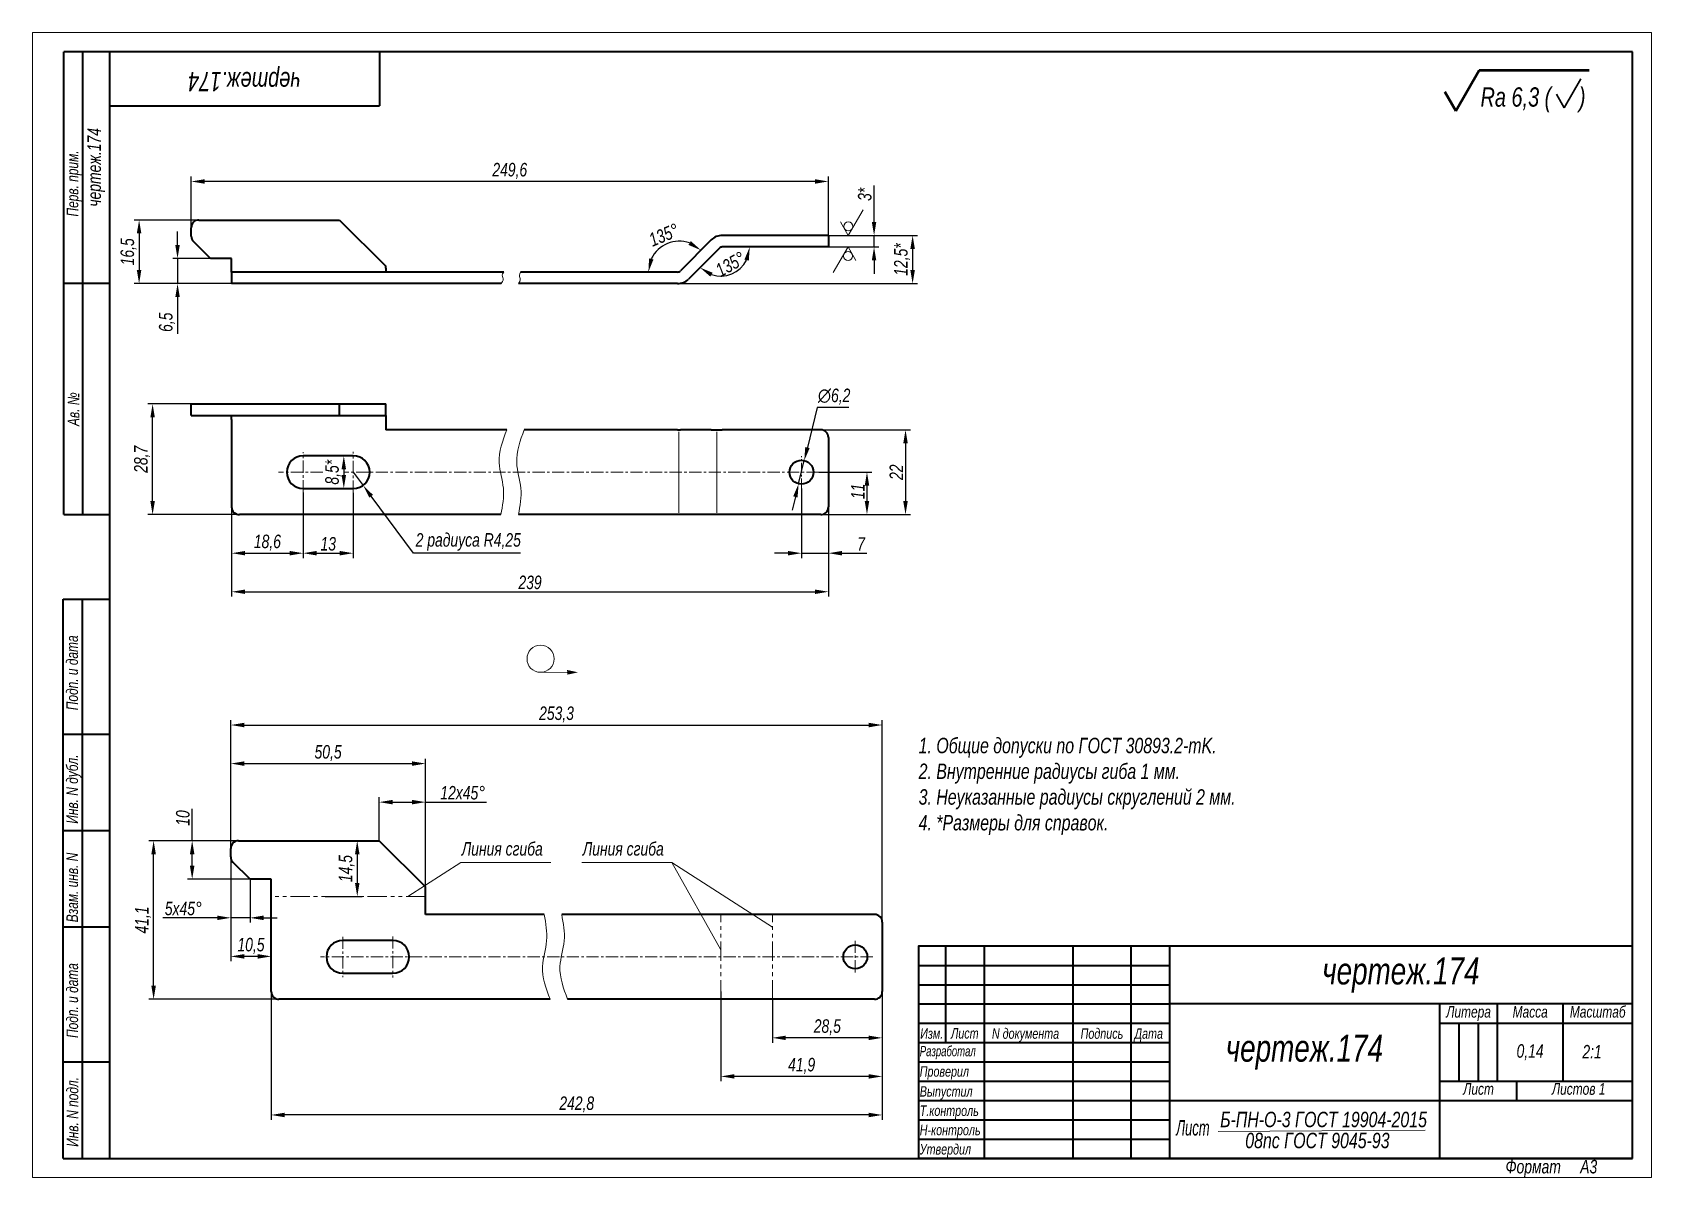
# Model space of a CAD drawing. Header units: millimetres. Extents: x 24307 to 24727, y 246 to 543.
import ezdxf

# ---------------------------------------------------------------- set-up
doc = ezdxf.new("R2010")
doc.units = ezdxf.units.MM
doc.linetypes.add('LT_04', pattern=[20, 10, -2, 2, -2, 2, -2])
doc.linetypes.add('LT_08', pattern=[10.16, 6.35, -1.27, 1.27, -1.27])
for name, color, linetype, lineweight in [('Layer_01', 3, 'Continuous', 13), ('Layer_02', 5, 'LT_04', 13), ('Layer_03', 7, 'Continuous', 40), ('Layer_04', 6, 'Continuous', 13), ('Layer_05', 7, 'Continuous', 40), ('Layer_08', 1, 'Continuous', 15), ('Layer_09', 6, 'Continuous', 15), ('Layer_19', 7, 'Continuous', 50)]:
    doc.layers.add(name, color=color, linetype=linetype, lineweight=lineweight)
doc.styles.add('Style_01', font='ARIALNI.TTF', dxfattribs={"width": 0.9, "height": 3.5})
doc.dimstyles.new('DimStyle_05', dxfattribs={"dimtxt": 3.5, "dimasz": 3.5, "dimexe": 1.25, "dimexo": 0, "dimtad": 1, "dimdec": 1, "dimtxsty": 'Style_01', "dimcen": 0, "dimazin": 3, "dimtfac": 1, "dimtdec": 1, "dimtmove": 0, "dimatfit": 3})
doc.dimstyles.new('DimStyle_13', dxfattribs={"dimtxt": 3.5, "dimasz": 3.5, "dimexe": 1.25, "dimexo": 0, "dimtad": 1, "dimdec": 1, "dimtxsty": 'Style_01', "dimcen": 0, "dimazin": 3, "dimtfac": 1, "dimtdec": 1, "dimtmove": 0, "dimatfit": 3})

msp = doc.modelspace()

# ---------------------------------------------------------------- texts
at = {"layer": 'Layer_01', "style": 'Style_01'}
for s, height, width, p in [('Rа 6,3 (     )', 5, 0.9, (24682.72, 524.23)), ('2:1', 3.5, 0.9, (24709.13, 277.38)), ('Лист', 4, 0.735, (24603.77, 257.4))]:
    msp.add_text(s, height=height, dxfattribs=dict(at, width=width)).set_placement(p)
at = {"layer": 'Layer_01', "attachment_point": 5, "style": 'Style_01'}
for insert, char_height, width, rotation in [((24362.09, 531.49), 5, 70, 180), ((24323.65, 508.49), 3.5, 60, 90)]:
    msp.add_mtext('чертеж.174', dxfattribs=dict(at, insert=insert, char_height=char_height, width=width, rotation=rotation))
at = {"layer": 'Layer_01', "insert": (24536.97, 335.33), "char_height": 4, "attachment_point": 7, "style": 'Style_01'}
msp.add_mtext_dynamic_manual_height_columns('1. Общие допуски по ГОСТ 30893.2-mK.\\P2. Внутренние радиусы гиба 1 мм.\\P3. Неуказанные радиусы скруглений 2 мм.\\P4. *Размеры для справок.', width=195.1382, gutter_width=17.5, heights=[-25.38], dxfattribs=at)
at = {"layer": 'Layer_01', "style": 'Style_01'}
for s, insert, char_height, width, attachment_point in [('Линия сгиба', (24439.47, 333.5), 3.5, 195.1382, 3), ('Линия сгиба', (24470.86, 333.5), 3.5, 195.1382, 3), ('чертеж.174', (24662.05, 299.02), 7, 120.08, 5), ('чертеж.174', (24637.03, 279), 7, 70.0467, 5), ('0,14', (24695.57, 279), 3.5, 17.0113, 5), ('Б-ПН-О-3 ГОСТ 19904-2015 ', (24615.19, 263.56), 4, 80.4604, 1), ('08пс ГОСТ 9045-93', (24621.69, 258.11), 4, 80.4604, 1)]:
    msp.add_mtext(s, dxfattribs=dict(at, insert=insert, char_height=char_height, width=width, attachment_point=attachment_point))

# ---------------------------------------------------------------- blocks, each defined once
blk = doc.blocks.new('*D362')
at = {"layer": 'Defpoints', "color": 0, "ltscale": 0.5, "transparency": 16777216}
for p in [(24338.28, 447.12), (24353.85, 447.12), (24365.43, 418.42)]:
    blk.add_point(p, dxfattribs=at)
at = {"layer": 'Layer_08', "color": 0, "lineweight": -2, "ltscale": 0.5, "transparency": 16777216}
for p, q in [((24353.85, 447.12), (24337.03, 447.12)), ((24338.28, 421.92), (24338.28, 443.62)), ((24365.43, 418.42), (24337.03, 418.42))]:
    blk.add_line(p, q, dxfattribs=at)
at = {"layer": 'Layer_08', "color": 0, "ltscale": 0.5, "transparency": 16777216}
for points in [[(24337.69, 443.62), (24338.86, 443.62), (24338.28, 447.12)], [(24337.69, 421.92), (24338.86, 421.92), (24338.28, 418.42)]]:
    blk.add_solid(points, dxfattribs=at)
at = {"layer": 'Layer_08', "color": 0, "ltscale": 0.5, "transparency": 16777216, "insert": (24335.54, 432.77), "char_height": 3.5, "attachment_point": 5, "rotation": 90, "style": 'Style_01'}
blk.add_mtext('28,7', dxfattribs=at)
blk = doc.blocks.new('*D363')
at = {"layer": 'Defpoints', "color": 0, "ltscale": 0.5, "transparency": 16777216}
for p in [(24358.78, 428.55), (24513.57, 424.99), (24513.57, 398.42)]:
    blk.add_point(p, dxfattribs=at)
at = {"layer": 'Layer_08', "color": 0, "lineweight": -2, "ltscale": 0.5, "transparency": 16777216}
for p, q in [((24358.78, 428.55), (24358.78, 397.17)), ((24513.57, 424.99), (24513.57, 397.17)), ((24362.28, 398.42), (24510.07, 398.42))]:
    blk.add_line(p, q, dxfattribs=at)
at = {"layer": 'Layer_08', "color": 0, "ltscale": 0.5, "transparency": 16777216}
for points in [[(24362.28, 399), (24362.28, 397.84), (24358.78, 398.42)], [(24510.07, 399), (24510.07, 397.84), (24513.57, 398.42)]]:
    blk.add_solid(points, dxfattribs=at)
at = {"layer": 'Layer_08', "color": 0, "ltscale": 0.5, "transparency": 16777216, "insert": (24436.17, 400.83), "char_height": 3.5, "attachment_point": 5, "style": 'Style_01'}
blk.add_mtext('239', dxfattribs=at)
blk = doc.blocks.new('*D364')
at = {"layer": 'Defpoints', "color": 0, "ltscale": 0.5, "transparency": 16777216}
for p in [(24372.11, 494.83), (24334.77, 478.33), (24358.78, 478.33)]:
    blk.add_point(p, dxfattribs=at)
at = {"layer": 'Layer_08', "color": 0, "lineweight": -2, "ltscale": 0.5, "transparency": 16777216}
for p, q in [((24372.11, 494.83), (24333.52, 494.83)), ((24334.77, 491.33), (24334.77, 481.83)), ((24358.78, 478.33), (24333.52, 478.33))]:
    blk.add_line(p, q, dxfattribs=at)
at = {"layer": 'Layer_08', "color": 0, "ltscale": 0.5, "transparency": 16777216}
for points in [[(24334.18, 491.33), (24335.35, 491.33), (24334.77, 494.83)], [(24334.18, 481.83), (24335.35, 481.83), (24334.77, 478.33)]]:
    blk.add_solid(points, dxfattribs=at)
at = {"layer": 'Layer_08', "color": 0, "ltscale": 0.5, "transparency": 16777216, "insert": (24332.03, 486.58), "char_height": 3.5, "attachment_point": 5, "rotation": 90, "style": 'Style_01'}
blk.add_mtext('16,5', dxfattribs=at)
blk = doc.blocks.new('*D369')
at = {"layer": 'Defpoints', "color": 0, "ltscale": 0.5, "transparency": 16777216}
for p in [(24356.03, 484.83), (24344.74, 478.33), (24358.78, 478.33)]:
    blk.add_point(p, dxfattribs=at)
at = {"layer": 'Layer_08', "color": 0, "lineweight": -2, "ltscale": 0.5, "transparency": 16777216}
for p, q in [((24344.74, 488.33), (24344.74, 491.83)), ((24356.03, 484.83), (24343.49, 484.83)), ((24344.74, 484.83), (24344.74, 478.33)), ((24358.78, 478.33), (24343.49, 478.33)), ((24344.74, 474.83), (24344.74, 465.3))]:
    blk.add_line(p, q, dxfattribs=at)
at = {"layer": 'Layer_08', "color": 0, "ltscale": 0.5, "transparency": 16777216}
for points in [[(24344.16, 488.33), (24345.32, 488.33), (24344.74, 484.83)], [(24344.16, 474.83), (24345.32, 474.83), (24344.74, 478.33)]]:
    blk.add_solid(points, dxfattribs=at)
at = {"layer": 'Layer_08', "color": 0, "ltscale": 0.5, "transparency": 16777216, "insert": (24342, 468.31), "char_height": 3.5, "attachment_point": 5, "rotation": 90, "style": 'Style_01'}
blk.add_mtext('6,5', dxfattribs=at)
blk = doc.blocks.new('*D370')
at = {"layer": 'Defpoints', "color": 0, "ltscale": 0.5, "transparency": 16777216}
for p in [(24513.57, 490.83), (24513.57, 487.83), (24525.41, 487.83)]:
    blk.add_point(p, dxfattribs=at)
at = {"layer": 'Layer_08', "color": 0, "lineweight": -2, "ltscale": 0.5, "transparency": 16777216}
for p, q in [((24525.41, 494.33), (24525.41, 503.8)), ((24513.57, 490.83), (24526.66, 490.83)), ((24513.57, 487.83), (24526.66, 487.83)), ((24525.41, 487.83), (24525.41, 490.83)), ((24525.41, 484.33), (24525.41, 480.83))]:
    blk.add_line(p, q, dxfattribs=at)
at = {"layer": 'Layer_08', "color": 0, "ltscale": 0.5, "transparency": 16777216}
for points in [[(24524.82, 494.33), (24525.99, 494.33), (24525.41, 490.83)], [(24524.82, 484.33), (24525.99, 484.33), (24525.41, 487.83)]]:
    blk.add_solid(points, dxfattribs=at)
at = {"layer": 'Layer_08', "color": 0, "ltscale": 0.5, "transparency": 16777216, "insert": (24523, 501.48), "char_height": 3.5, "attachment_point": 5, "rotation": 90, "style": 'Style_01'}
blk.add_mtext('3*', dxfattribs=at)
blk = doc.blocks.new('*D371')
at = {"layer": 'Defpoints', "color": 0, "ltscale": 0.5, "transparency": 16777216}
for p in [(24513.57, 490.83), (24440.37, 478.33), (24535.41, 478.33)]:
    blk.add_point(p, dxfattribs=at)
at = {"layer": 'Layer_08', "color": 0, "lineweight": -2, "ltscale": 0.5, "transparency": 16777216}
for p, q in [((24513.57, 490.83), (24536.66, 490.83)), ((24535.41, 487.33), (24535.41, 481.83)), ((24440.37, 478.33), (24536.66, 478.33))]:
    blk.add_line(p, q, dxfattribs=at)
at = {"layer": 'Layer_08', "color": 0, "ltscale": 0.5, "transparency": 16777216}
for points in [[(24534.82, 487.33), (24535.99, 487.33), (24535.41, 490.83)], [(24534.82, 481.83), (24535.99, 481.83), (24535.41, 478.33)]]:
    blk.add_solid(points, dxfattribs=at)
at = {"layer": 'Layer_08', "color": 0, "ltscale": 0.5, "transparency": 16777216, "insert": (24532.67, 484.58), "char_height": 3.5, "attachment_point": 5, "rotation": 90, "style": 'Style_01'}
blk.add_mtext('12,5*', dxfattribs=at)
blk = doc.blocks.new('*D372')
at = {"layer": 'Defpoints', "color": 0, "ltscale": 0.5, "transparency": 16777216}
for p in [(24348.28, 504.83), (24348.28, 491.74), (24513.57, 490.83)]:
    blk.add_point(p, dxfattribs=at)
at = {"layer": 'Layer_08', "color": 0, "lineweight": -2, "ltscale": 0.5, "transparency": 16777216}
for p, q in [((24348.28, 491.74), (24348.28, 506.08)), ((24510.07, 504.83), (24351.78, 504.83)), ((24513.57, 490.83), (24513.57, 506.08))]:
    blk.add_line(p, q, dxfattribs=at)
at = {"layer": 'Layer_08', "color": 0, "ltscale": 0.5, "transparency": 16777216}
for points in [[(24351.78, 505.41), (24351.78, 504.24), (24348.28, 504.83)], [(24510.07, 505.41), (24510.07, 504.24), (24513.57, 504.83)]]:
    blk.add_solid(points, dxfattribs=at)
at = {"layer": 'Layer_08', "color": 0, "ltscale": 0.5, "transparency": 16777216, "insert": (24430.92, 507.56), "char_height": 3.5, "attachment_point": 5, "style": 'Style_01'}
blk.add_mtext('\\A1;249,6', dxfattribs=at)
blk = doc.blocks.new('Block_24')
at = {"layer": 'Layer_05', "linetype": 'Continuous', "lineweight": 15}
for p, q in [((0, 297.18), (0, 0.18)), ((420, 297.18), (0, 297.18)), ((420, 297.18), (420, 0.18)), ((0, 0.18), (420, 0.18))]:
    blk.add_line(p, q, dxfattribs=at)
at = {"layer": 'Layer_05', "linetype": 'Continuous'}
for p, q in [((415, 292.18), (8.12, 292.18)), ((8.12, 172.18), (8.12, 292.18)), ((13.12, 172.18), (13.12, 292.18)), ((20, 292.18), (20, 5.18)), ((90, 292.18), (90, 278.18)), ((415, 5.18), (415, 292.18)), ((20, 278.18), (90, 278.18)), ((8.12, 232.18), (20, 232.18)), ((8.12, 172.18), (20, 172.18)), ((8, 5.18), (8, 150.18)), ((8, 150.18), (20, 150.18)), ((13, 5.18), (13, 150.18)), ((8, 115.18), (20, 115.18)), ((8, 90.18), (20, 90.18)), ((8, 65.18), (20, 65.18)), ((229.88, 55.22), (294.92, 55.22)), ((229.88, 50.21), (294.92, 50.21)), ((229.88, 45.21), (294.92, 45.21)), ((369.97, 40.21), (369.97, 25.2)), ((374.97, 40.21), (374.97, 25.2)), ((8, 30.18), (20, 30.18)), ((229.88, 30.2), (294.92, 30.2)), ((229.88, 25.2), (294.92, 25.2)), ((229.88, 20.19), (294.92, 20.19)), ((229.88, 15.19), (294.92, 15.19)), ((229.88, 10.19), (294.92, 10.19)), ((8, 5.18), (20, 5.18)), ((20, 5.18), (415, 5.18)), ((415, 5.18), (230, 5.18))]:
    blk.add_line(p, q, dxfattribs=at)
for points in [[(415, 60.22), (229.88, 60.22), (229.88, 5.18)], [(236.88, 60.22), (236.88, 35.2)], [(246.89, 60.22), (246.89, 5.18)], [(269.9, 60.22), (269.9, 5.18)], [(284.91, 60.22), (284.91, 5.18)], [(294.92, 60.22), (294.92, 5.18)], [(415, 45.21), (294.92, 45.21)], [(415, 45.21), (294.92, 45.21)], [(364.97, 45.21), (364.97, 5.18)], [(379.98, 45.21), (379.98, 25.2)], [(396.99, 45.21), (396.99, 25.2)], [(396.99, 45.21), (396.99, 25.2)], [(229.88, 40.21), (294.92, 40.21)], [(364.97, 40.21), (415, 40.21)], [(229.88, 35.2), (294.92, 35.2)], [(364.97, 25.2), (415, 25.2)], [(384.98, 25.2), (384.98, 20.19)], [(294.92, 20.19), (415, 20.19)]]:
    blk.add_lwpolyline(points, dxfattribs=at)
at = {"layer": 'Layer_05', "linetype": 'Continuous', "style": 'Style_01', "width": 0.9}
for s, p in [('Перв. прим.', (11.89, 249.43)), ('Ав. №', (12.16, 195.1)), ('Подп. и дата', (11.81, 121.4)), ('Инв. N дубл.', (11.82, 91.97)), ('Взам. инв. N', (11.83, 66.4)), ('Подп. и дата', (11.85, 36.4)), ('Инв. N подл.', (11.9, 8.18))]:
    blk.add_text(s, height=3, rotation=90, dxfattribs=at).set_placement(p)
at = {"layer": 'Layer_05', "linetype": 'Continuous', "style": 'Style_01'}
for s, height, width, p in [('Литера', 3, 0.9, (366.74, 41.69)), ('Масса', 3, 0.9, (383.95, 41.69)), ('Масштаб', 3, 0.9, (398.8, 41.69)), ('Изм.', 2.7, 0.9, (230.29, 36.2)), ('Лист', 2.7, 0.9, (238.27, 36.25)), ('N документа', 2.7, 0.9, (248.89, 36.2)), ('Подпись', 2.7, 0.9, (271.9, 36.2)), ('Дата', 2.7, 0.9, (285.88, 36.2)), ('Разработал', 2.7, 0.8, (230.17, 31.64)), ('Проверил', 2.7, 0.9, (230.17, 26.36)), ('Выпустил', 2.7, 0.9, (230.17, 21.19)), ('Лист ', 3, 0.9, (371.13, 21.68)), ('Листов 1', 3, 0.9, (394.15, 21.68)), ('Т.контроль', 2.7, 0.9, (230.17, 16.19)), ('Н-контроль', 2.7, 0.9, (230.17, 11.19)), ('Утвердил', 2.7, 0.9, (230.17, 6.18))]:
    blk.add_text(s, height=height, dxfattribs=dict(at, width=width)).set_placement(p)
at = {"layer": 'Layer_05', "linetype": 'Continuous', "insert": (382.1, 4.78), "char_height": 3.5, "width": 32.9515, "attachment_point": 1, "style": 'Style_01'}
blk.add_mtext('Формат     А3', dxfattribs=at)
blk = doc.blocks.new('*D398')
at = {"layer": 'Defpoints', "color": 0, "ltscale": 0.5, "transparency": 16777216}
for p in [(24485.31, 487.53), (24486.02, 487.83), (24511.57, 487.83), (24477.28, 479.5), (24485.61, 480.27)]:
    blk.add_point(p, dxfattribs=at)
at = {"layer": 'Layer_08', "color": 0, "lineweight": -2, "ltscale": 0.5, "transparency": 16777216}
blk.add_arc((24485.61, 487.83), 7.55, 251.7868, 333.2132, dxfattribs=at)
at = {"layer": 'Layer_08', "color": 0, "ltscale": 0.5, "transparency": 16777216}
for points in [[(24491.78, 484.56), (24492.92, 484.29), (24493.16, 487.83)], [(24482.94, 480.15), (24483.55, 481.15), (24480.27, 482.48)]]:
    blk.add_solid(points, dxfattribs=at)
at = {"layer": 'Layer_08', "color": 0, "ltscale": 0.5, "transparency": 16777216, "insert": (24488.14, 483.35), "char_height": 3.5, "attachment_point": 5, "rotation": 29.467, "style": 'Style_01'}
blk.add_mtext('135°', dxfattribs=at)
blk = doc.blocks.new('*D399')
at = {"layer": 'Defpoints', "color": 0, "ltscale": 0.5, "transparency": 16777216}
for p in [(24474.87, 489.33), (24483.19, 489.65), (24433.74, 481.33), (24474.45, 481.33), (24475.16, 481.62)]:
    blk.add_point(p, dxfattribs=at)
at = {"layer": 'Layer_08', "color": 0, "lineweight": -2, "ltscale": 0.5, "transparency": 16777216}
blk.add_arc((24474.87, 481.33), 8.01, 70.252, 154.748, dxfattribs=at)
at = {"layer": 'Layer_08', "color": 0, "ltscale": 0.5, "transparency": 16777216}
for points in [[(24477.88, 489.35), (24477.26, 488.37), (24480.53, 486.99)], [(24468.19, 484.61), (24467.05, 484.87), (24466.86, 481.33)]]:
    blk.add_solid(points, dxfattribs=at)
at = {"layer": 'Layer_08', "color": 0, "ltscale": 0.5, "transparency": 16777216, "insert": (24470.88, 490.95), "char_height": 3.5, "attachment_point": 5, "rotation": 22.5, "style": 'Style_01'}
blk.add_mtext('135°', dxfattribs=at)
blk = doc.blocks.new('*D400')
at = {"layer": 'Defpoints', "color": 0, "ltscale": 0.5, "transparency": 16777216}
for p in [(24507.3, 432.43), (24505.83, 426.41)]:
    blk.add_point(p, dxfattribs=at)
at = {"layer": 'Layer_08', "color": 0, "lineweight": -2, "ltscale": 0.5, "transparency": 16777216}
for p, q in [((24510.65, 446.18), (24508.13, 435.83)), ((24518.82, 446.18), (24510.65, 446.18)), ((24505.83, 426.41), (24507.3, 432.43)), ((24505, 423.01), (24504.17, 419.61))]:
    blk.add_line(p, q, dxfattribs=at)
at = {"layer": 'Layer_08', "color": 0, "ltscale": 0.5, "transparency": 16777216}
for points in [[(24507.56, 435.97), (24508.7, 435.69), (24507.3, 432.43)], [(24504.43, 423.15), (24505.57, 422.87), (24505.83, 426.41)]]:
    blk.add_solid(points, dxfattribs=at)
at = {"layer": 'Layer_08', "color": 0, "ltscale": 0.5, "transparency": 16777216, "insert": (24515.05, 449.02), "char_height": 3.5, "attachment_point": 5, "style": 'Style_01'}
blk.add_mtext('\\A1;∅6,2', dxfattribs=at)
blk = doc.blocks.new('*D401')
at = {"layer": 'Defpoints', "color": 0, "ltscale": 0.5, "transparency": 16777216}
for p in [(24506.5, 440.42), (24508, 418.42), (24533.57, 418.42)]:
    blk.add_point(p, dxfattribs=at)
at = {"layer": 'Layer_08', "color": 0, "lineweight": -2, "ltscale": 0.5, "transparency": 16777216}
for p, q in [((24506.5, 440.42), (24534.82, 440.42)), ((24533.57, 436.92), (24533.57, 421.92)), ((24508, 418.42), (24534.82, 418.42))]:
    blk.add_line(p, q, dxfattribs=at)
at = {"layer": 'Layer_08', "color": 0, "ltscale": 0.5, "transparency": 16777216}
for points in [[(24532.98, 436.92), (24534.15, 436.92), (24533.57, 440.42)], [(24532.98, 421.92), (24534.15, 421.92), (24533.57, 418.42)]]:
    blk.add_solid(points, dxfattribs=at)
at = {"layer": 'Layer_08', "color": 0, "ltscale": 0.5, "transparency": 16777216, "insert": (24531.18, 429.42), "char_height": 3.5, "attachment_point": 5, "rotation": 90, "style": 'Style_01'}
blk.add_mtext('22', dxfattribs=at)
blk = doc.blocks.new('*D402')
at = {"layer": 'Defpoints', "color": 0, "ltscale": 0.5, "transparency": 16777216}
for p in [(24511.09, 429.42), (24511.09, 418.48), (24523.57, 418.48)]:
    blk.add_point(p, dxfattribs=at)
at = {"layer": 'Layer_08', "color": 0, "lineweight": -2, "ltscale": 0.5, "transparency": 16777216}
for p, q in [((24511.09, 429.42), (24524.82, 429.42)), ((24523.57, 425.92), (24523.57, 421.98)), ((24511.09, 418.48), (24524.82, 418.48))]:
    blk.add_line(p, q, dxfattribs=at)
at = {"layer": 'Layer_08', "color": 0, "ltscale": 0.5, "transparency": 16777216}
for points in [[(24522.98, 425.92), (24524.15, 425.92), (24523.57, 429.42)], [(24522.98, 421.98), (24524.15, 421.98), (24523.57, 418.48)]]:
    blk.add_solid(points, dxfattribs=at)
at = {"layer": 'Layer_08', "color": 0, "ltscale": 0.5, "transparency": 16777216, "insert": (24521.18, 424.46), "char_height": 3.5, "attachment_point": 5, "rotation": 90, "style": 'Style_01'}
blk.add_mtext('11', dxfattribs=at)
blk = doc.blocks.new('*D403')
at = {"layer": 'Defpoints', "color": 0, "ltscale": 0.5, "transparency": 16777216}
for p in [(24506.57, 425.22), (24513.57, 424.99), (24506.57, 408.42)]:
    blk.add_point(p, dxfattribs=at)
at = {"layer": 'Layer_08', "color": 0, "lineweight": -2, "ltscale": 0.5, "transparency": 16777216}
for p, q in [((24506.57, 425.22), (24506.57, 407.17)), ((24513.57, 424.99), (24513.57, 407.17)), ((24503.07, 408.42), (24499.57, 408.42)), ((24506.57, 408.42), (24513.57, 408.42)), ((24517.07, 408.42), (24523.53, 408.42))]:
    blk.add_line(p, q, dxfattribs=at)
at = {"layer": 'Layer_08', "color": 0, "ltscale": 0.5, "transparency": 16777216}
for points in [[(24503.07, 409), (24503.07, 407.84), (24506.57, 408.42)], [(24517.07, 409), (24517.07, 407.84), (24513.57, 408.42)]]:
    blk.add_solid(points, dxfattribs=at)
at = {"layer": 'Layer_08', "color": 0, "ltscale": 0.5, "transparency": 16777216, "insert": (24522.05, 410.79), "char_height": 3.5, "attachment_point": 5, "style": 'Style_01'}
blk.add_mtext('7', dxfattribs=at)
blk = doc.blocks.new('*D404')
at = {"layer": 'Defpoints', "color": 0, "ltscale": 0.5, "transparency": 16777216}
for p in [(24383.83, 433.67), (24383.83, 425.17), (24387.87, 425.17)]:
    blk.add_point(p, dxfattribs=at)
at = {"layer": 'Layer_08', "color": 0, "lineweight": -2, "ltscale": 0.5, "transparency": 16777216}
for p, q in [((24383.83, 433.67), (24389.12, 433.67)), ((24387.87, 430.17), (24387.87, 428.67)), ((24383.83, 425.17), (24389.12, 425.17))]:
    blk.add_line(p, q, dxfattribs=at)
at = {"layer": 'Layer_08', "color": 0, "ltscale": 0.5, "transparency": 16777216}
for points in [[(24387.29, 430.17), (24388.45, 430.17), (24387.87, 433.67)], [(24387.29, 428.67), (24388.45, 428.67), (24387.87, 425.17)]]:
    blk.add_solid(points, dxfattribs=at)
at = {"layer": 'Layer_08', "color": 0, "ltscale": 0.5, "transparency": 16777216, "insert": (24385.13, 429.42), "char_height": 3.5, "attachment_point": 5, "rotation": 90, "style": 'Style_01'}
blk.add_mtext('8,5*', dxfattribs=at)
blk = doc.blocks.new('*D405')
at = {"layer": 'Defpoints', "color": 0, "ltscale": 0.5, "transparency": 16777216}
for p in [(24390.33, 429.42), (24392.87, 426.01)]:
    blk.add_point(p, dxfattribs=at)
at = {"layer": 'Layer_08', "color": 0, "lineweight": -2, "ltscale": 0.5, "transparency": 16777216}
for p, q in [((24390.33, 429.42), (24392.87, 426.01)), ((24405.96, 408.42), (24394.96, 423.2)), ((24433.71, 408.42), (24405.96, 408.42))]:
    blk.add_line(p, q, dxfattribs=at)
at = {"layer": 'Layer_08', "color": 0, "ltscale": 0.5, "transparency": 16777216}
blk.add_solid([(24395.42, 423.55), (24394.49, 422.85), (24392.87, 426.01)], dxfattribs=at)
at = {"layer": 'Layer_08', "color": 0, "ltscale": 0.5, "transparency": 16777216, "insert": (24420.15, 411.34), "char_height": 3.5, "attachment_point": 5, "style": 'Style_01'}
blk.add_mtext('\\A1;2 радиуса R4,25', dxfattribs=at)
blk = doc.blocks.new('*D406')
at = {"layer": 'Defpoints', "color": 0, "ltscale": 0.5, "transparency": 16777216}
for p in [(24358.78, 428.55), (24377.33, 424.18), (24377.33, 408.42)]:
    blk.add_point(p, dxfattribs=at)
at = {"layer": 'Layer_08', "color": 0, "lineweight": -2, "ltscale": 0.5, "transparency": 16777216}
for p, q in [((24358.78, 428.55), (24358.78, 407.17)), ((24377.33, 424.18), (24377.33, 407.17)), ((24362.28, 408.42), (24373.83, 408.42))]:
    blk.add_line(p, q, dxfattribs=at)
at = {"layer": 'Layer_08', "color": 0, "ltscale": 0.5, "transparency": 16777216}
for points in [[(24362.28, 409), (24362.28, 407.84), (24358.78, 408.42)], [(24373.83, 409), (24373.83, 407.84), (24377.33, 408.42)]]:
    blk.add_solid(points, dxfattribs=at)
at = {"layer": 'Layer_08', "color": 0, "ltscale": 0.5, "transparency": 16777216, "insert": (24368.05, 411.15), "char_height": 3.5, "attachment_point": 5, "style": 'Style_01'}
blk.add_mtext('\\A1;18,6', dxfattribs=at)
blk = doc.blocks.new('*D407')
at = {"layer": 'Defpoints', "color": 0, "ltscale": 0.5, "transparency": 16777216}
for p in [(24377.33, 424.18), (24390.33, 424.11), (24390.33, 408.42)]:
    blk.add_point(p, dxfattribs=at)
at = {"layer": 'Layer_08', "color": 0, "lineweight": -2, "ltscale": 0.5, "transparency": 16777216}
for p, q in [((24377.33, 424.18), (24377.33, 407.17)), ((24390.33, 424.11), (24390.33, 407.17)), ((24380.83, 408.42), (24386.83, 408.42))]:
    blk.add_line(p, q, dxfattribs=at)
at = {"layer": 'Layer_08', "color": 0, "ltscale": 0.5, "transparency": 16777216}
for points in [[(24380.83, 409), (24380.83, 407.84), (24377.33, 408.42)], [(24386.83, 409), (24386.83, 407.84), (24390.33, 408.42)]]:
    blk.add_solid(points, dxfattribs=at)
at = {"layer": 'Layer_08', "color": 0, "ltscale": 0.5, "transparency": 16777216, "insert": (24383.83, 410.83), "char_height": 3.5, "attachment_point": 5, "style": 'Style_01'}
blk.add_mtext('\\A1;13', dxfattribs=at)
blk = doc.blocks.new('*D408')
at = {"layer": 'Defpoints', "color": 0, "ltscale": 0.5, "transparency": 16777216}
for p in [(24527.54, 296.86), (24499.02, 292.73), (24499.02, 282.73)]:
    blk.add_point(p, dxfattribs=at)
at = {"layer": 'Layer_08', "color": 0, "lineweight": -2, "ltscale": 0.5, "transparency": 16777216}
for p, q in [((24527.54, 296.86), (24527.54, 281.48)), ((24499.02, 292.73), (24499.02, 281.48)), ((24524.04, 282.73), (24502.52, 282.73))]:
    blk.add_line(p, q, dxfattribs=at)
at = {"layer": 'Layer_08', "color": 0, "ltscale": 0.5, "transparency": 16777216}
for points in [[(24502.52, 283.31), (24502.52, 282.15), (24499.02, 282.73)], [(24524.04, 283.31), (24524.04, 282.15), (24527.54, 282.73)]]:
    blk.add_solid(points, dxfattribs=at)
at = {"layer": 'Layer_08', "color": 0, "ltscale": 0.5, "transparency": 16777216, "insert": (24513.28, 285.46), "char_height": 3.5, "attachment_point": 5, "style": 'Style_01'}
blk.add_mtext('\\A1;28,5', dxfattribs=at)
blk = doc.blocks.new('*D409')
at = {"layer": 'Defpoints', "color": 0, "ltscale": 0.5, "transparency": 16777216}
for p in [(24527.54, 298.49), (24485.69, 294.74), (24485.69, 272.73)]:
    blk.add_point(p, dxfattribs=at)
at = {"layer": 'Layer_08', "color": 0, "lineweight": -2, "ltscale": 0.5, "transparency": 16777216}
for p, q in [((24527.54, 298.49), (24527.54, 271.48)), ((24485.69, 294.74), (24485.69, 271.48)), ((24524.04, 272.73), (24489.19, 272.73))]:
    blk.add_line(p, q, dxfattribs=at)
at = {"layer": 'Layer_08', "color": 0, "ltscale": 0.5, "transparency": 16777216}
for points in [[(24489.19, 273.31), (24489.19, 272.15), (24485.69, 272.73)], [(24524.04, 273.31), (24524.04, 272.15), (24527.54, 272.73)]]:
    blk.add_solid(points, dxfattribs=at)
at = {"layer": 'Layer_08', "color": 0, "ltscale": 0.5, "transparency": 16777216, "insert": (24506.62, 275.46), "char_height": 3.5, "attachment_point": 5, "style": 'Style_01'}
blk.add_mtext('\\A1;41,9', dxfattribs=at)
blk = doc.blocks.new('*D410')
at = {"layer": 'Defpoints', "color": 0, "ltscale": 0.5, "transparency": 16777216}
for p in [(24527.54, 298.49), (24369.04, 297.98), (24369.04, 262.73)]:
    blk.add_point(p, dxfattribs=at)
at = {"layer": 'Layer_08', "color": 0, "lineweight": -2, "ltscale": 0.5, "transparency": 16777216}
for p, q in [((24527.54, 298.49), (24527.54, 261.48)), ((24369.04, 297.98), (24369.04, 261.48)), ((24524.04, 262.73), (24372.54, 262.73))]:
    blk.add_line(p, q, dxfattribs=at)
at = {"layer": 'Layer_08', "color": 0, "ltscale": 0.5, "transparency": 16777216}
for points in [[(24372.54, 263.31), (24372.54, 262.15), (24369.04, 262.73)], [(24524.04, 263.31), (24524.04, 262.15), (24527.54, 262.73)]]:
    blk.add_solid(points, dxfattribs=at)
at = {"layer": 'Layer_08', "color": 0, "ltscale": 0.5, "transparency": 16777216, "insert": (24448.29, 265.46), "char_height": 3.5, "attachment_point": 5, "style": 'Style_01'}
blk.add_mtext('\\A1;242,8', dxfattribs=at)
blk = doc.blocks.new('*D411')
at = {"layer": 'Defpoints', "color": 0, "ltscale": 0.5, "transparency": 16777216}
for p in [(24527.54, 363.86), (24358.54, 330.77), (24527.54, 308.14)]:
    blk.add_point(p, dxfattribs=at)
at = {"layer": 'Layer_08', "color": 0, "lineweight": -2, "ltscale": 0.5, "transparency": 16777216}
for p, q in [((24358.54, 330.77), (24358.54, 365.11)), ((24362.04, 363.86), (24524.04, 363.86)), ((24527.54, 308.14), (24527.54, 365.11))]:
    blk.add_line(p, q, dxfattribs=at)
at = {"layer": 'Layer_08', "color": 0, "ltscale": 0.5, "transparency": 16777216}
for points in [[(24362.04, 364.44), (24362.04, 363.27), (24358.54, 363.86)], [(24524.04, 364.44), (24524.04, 363.27), (24527.54, 363.86)]]:
    blk.add_solid(points, dxfattribs=at)
at = {"layer": 'Layer_08', "color": 0, "ltscale": 0.5, "transparency": 16777216, "insert": (24443.04, 366.59), "char_height": 3.5, "attachment_point": 5, "style": 'Style_01'}
blk.add_mtext('\\A1;253,3', dxfattribs=at)
blk = doc.blocks.new('*D412')
at = {"layer": 'Defpoints', "color": 0, "ltscale": 0.5, "transparency": 16777216}
for p in [(24348.54, 333.86), (24366.47, 333.86), (24366.29, 323.86)]:
    blk.add_point(p, dxfattribs=at)
at = {"layer": 'Layer_08', "color": 0, "lineweight": -2, "ltscale": 0.5, "transparency": 16777216}
for p, q in [((24348.54, 333.86), (24348.54, 342.12)), ((24366.47, 333.86), (24347.29, 333.86)), ((24348.54, 327.36), (24348.54, 330.36)), ((24366.29, 323.86), (24347.29, 323.86))]:
    blk.add_line(p, q, dxfattribs=at)
at = {"layer": 'Layer_08', "color": 0, "ltscale": 0.5, "transparency": 16777216}
for points in [[(24347.95, 330.36), (24349.12, 330.36), (24348.54, 333.86)], [(24347.95, 327.36), (24349.12, 327.36), (24348.54, 323.86)]]:
    blk.add_solid(points, dxfattribs=at)
at = {"layer": 'Layer_08', "color": 0, "ltscale": 0.5, "transparency": 16777216, "insert": (24346.12, 339.74), "char_height": 3.5, "attachment_point": 5, "rotation": 90, "style": 'Style_01'}
blk.add_mtext('10', dxfattribs=at)
blk = doc.blocks.new('*D413')
at = {"layer": 'Defpoints', "color": 0, "ltscale": 0.5, "transparency": 16777216}
for p in [(24358.54, 330.77), (24363.54, 323.86), (24358.54, 313.86)]:
    blk.add_point(p, dxfattribs=at)
at = {"layer": 'Layer_08', "color": 0, "lineweight": -2, "ltscale": 0.5, "transparency": 16777216}
for p, q in [((24358.54, 330.77), (24358.54, 312.61)), ((24363.54, 323.86), (24363.54, 312.61)), ((24355.04, 313.86), (24340.93, 313.86)), ((24363.54, 313.86), (24358.54, 313.86)), ((24367.04, 313.86), (24370.54, 313.86))]:
    blk.add_line(p, q, dxfattribs=at)
at = {"layer": 'Layer_08', "color": 0, "ltscale": 0.5, "transparency": 16777216}
for points in [[(24355.04, 314.44), (24355.04, 313.27), (24358.54, 313.86)], [(24367.04, 314.44), (24367.04, 313.27), (24363.54, 313.86)]]:
    blk.add_solid(points, dxfattribs=at)
at = {"layer": 'Layer_08', "color": 0, "ltscale": 0.5, "transparency": 16777216, "insert": (24346.23, 316.26), "char_height": 3.5, "attachment_point": 5, "style": 'Style_01'}
blk.add_mtext('5x45%%D', dxfattribs=at)
blk = doc.blocks.new('*D414')
at = {"layer": 'Defpoints', "color": 0, "ltscale": 0.5, "transparency": 16777216}
for p in [(24409.04, 353.86), (24358.54, 330.77), (24409.04, 321.86)]:
    blk.add_point(p, dxfattribs=at)
at = {"layer": 'Layer_08', "color": 0, "lineweight": -2, "ltscale": 0.5, "transparency": 16777216}
for p, q in [((24358.54, 330.77), (24358.54, 355.11)), ((24362.04, 353.86), (24405.54, 353.86)), ((24409.04, 321.86), (24409.04, 355.11))]:
    blk.add_line(p, q, dxfattribs=at)
at = {"layer": 'Layer_08', "color": 0, "ltscale": 0.5, "transparency": 16777216}
for points in [[(24362.04, 354.44), (24362.04, 353.27), (24358.54, 353.86)], [(24405.54, 354.44), (24405.54, 353.27), (24409.04, 353.86)]]:
    blk.add_solid(points, dxfattribs=at)
at = {"layer": 'Layer_08', "color": 0, "ltscale": 0.5, "transparency": 16777216, "insert": (24383.79, 356.59), "char_height": 3.5, "attachment_point": 5, "style": 'Style_01'}
blk.add_mtext('50,5', dxfattribs=at)
blk = doc.blocks.new('*D415')
at = {"layer": 'Defpoints', "color": 0, "ltscale": 0.5, "transparency": 16777216}
for p in [(24409.04, 343.86), (24397.04, 333.86), (24409.04, 321.86)]:
    blk.add_point(p, dxfattribs=at)
at = {"layer": 'Layer_08', "color": 0, "lineweight": -2, "ltscale": 0.5, "transparency": 16777216}
for p, q in [((24397.04, 333.86), (24397.04, 345.11)), ((24409.04, 321.86), (24409.04, 345.11)), ((24400.54, 343.86), (24405.54, 343.86)), ((24409.04, 343.86), (24424.86, 343.86))]:
    blk.add_line(p, q, dxfattribs=at)
at = {"layer": 'Layer_08', "color": 0, "ltscale": 0.5, "transparency": 16777216}
for points in [[(24400.54, 344.44), (24400.54, 343.27), (24397.04, 343.86)], [(24405.54, 344.44), (24405.54, 343.27), (24409.04, 343.86)]]:
    blk.add_solid(points, dxfattribs=at)
at = {"layer": 'Layer_08', "color": 0, "ltscale": 0.5, "transparency": 16777216, "insert": (24418.7, 346.27), "char_height": 3.5, "attachment_point": 5, "style": 'Style_01'}
blk.add_mtext('12x45%%D', dxfattribs=at)
blk = doc.blocks.new('*D416')
at = {"layer": 'Defpoints', "color": 0, "ltscale": 0.5, "transparency": 16777216}
for p in [(24338.54, 333.86), (24378.79, 333.86), (24377.78, 292.73)]:
    blk.add_point(p, dxfattribs=at)
at = {"layer": 'Layer_08', "color": 0, "lineweight": -2, "ltscale": 0.5, "transparency": 16777216}
for p, q in [((24378.79, 333.86), (24337.29, 333.86)), ((24338.54, 296.23), (24338.54, 330.36)), ((24377.78, 292.73), (24337.29, 292.73))]:
    blk.add_line(p, q, dxfattribs=at)
at = {"layer": 'Layer_08', "color": 0, "ltscale": 0.5, "transparency": 16777216}
for points in [[(24337.95, 330.36), (24339.12, 330.36), (24338.54, 333.86)], [(24337.95, 296.23), (24339.12, 296.23), (24338.54, 292.73)]]:
    blk.add_solid(points, dxfattribs=at)
at = {"layer": 'Layer_08', "color": 0, "ltscale": 0.5, "transparency": 16777216, "insert": (24335.8, 313.29), "char_height": 3.5, "attachment_point": 5, "rotation": 90, "style": 'Style_01'}
blk.add_mtext('41,1', dxfattribs=at)
blk = doc.blocks.new('*D417')
at = {"layer": 'Defpoints', "color": 0, "ltscale": 0.5, "transparency": 16777216}
for p in [(24383.7, 333.86), (24383.06, 319.39), (24391.35, 319.39)]:
    blk.add_point(p, dxfattribs=at)
at = {"layer": 'Layer_08', "color": 0, "lineweight": -2, "ltscale": 0.5, "transparency": 16777216}
for p, q in [((24383.7, 333.86), (24392.6, 333.86)), ((24391.35, 330.36), (24391.35, 322.89)), ((24383.06, 319.39), (24392.6, 319.39))]:
    blk.add_line(p, q, dxfattribs=at)
at = {"layer": 'Layer_08', "color": 0, "ltscale": 0.5, "transparency": 16777216}
for points in [[(24390.77, 330.36), (24391.94, 330.36), (24391.35, 333.86)], [(24390.77, 322.89), (24391.94, 322.89), (24391.35, 319.39)]]:
    blk.add_solid(points, dxfattribs=at)
at = {"layer": 'Layer_08', "color": 0, "ltscale": 0.5, "transparency": 16777216, "insert": (24388.62, 326.62), "char_height": 3.5, "attachment_point": 5, "rotation": 90, "style": 'Style_01'}
blk.add_mtext('14,5', dxfattribs=at)
blk = doc.blocks.new('*D418')
at = {"layer": 'Defpoints', "color": 0, "ltscale": 0.5, "transparency": 16777216}
for p in [(24358.54, 329.68), (24369.04, 319.39), (24358.54, 303.86)]:
    blk.add_point(p, dxfattribs=at)
at = {"layer": 'Layer_08', "color": 0, "lineweight": -2, "ltscale": 0.5, "transparency": 16777216}
for p, q in [((24358.54, 329.68), (24358.54, 302.61)), ((24369.04, 319.39), (24369.04, 302.61)), ((24365.54, 303.86), (24362.04, 303.86))]:
    blk.add_line(p, q, dxfattribs=at)
at = {"layer": 'Layer_08', "color": 0, "ltscale": 0.5, "transparency": 16777216}
for points in [[(24362.04, 304.44), (24362.04, 303.27), (24358.54, 303.86)], [(24365.54, 304.44), (24365.54, 303.27), (24369.04, 303.86)]]:
    blk.add_solid(points, dxfattribs=at)
at = {"layer": 'Layer_08', "color": 0, "ltscale": 0.5, "transparency": 16777216, "insert": (24363.79, 306.59), "char_height": 3.5, "attachment_point": 5, "style": 'Style_01'}
blk.add_mtext('10,5', dxfattribs=at)

# ---------------------------------------------------------------- dimensions: what is measured, and where the dimension line sits
at = {"layer": 'Layer_08', "ltscale": 0.5}
for base, p1, p2, text, dimstyle, picture, middle in [((24348.28, 504.83), (24513.57, 490.83), (24348.28, 491.74), '249,6', 'DimStyle_13', '*D372', (24430.92, 507.56)), ((24513.57, 398.42), (24358.78, 428.55), (24513.57, 424.99), '239', 'DimStyle_05', '*D363', (24436.17, 400.83)), ((24527.54, 363.86), (24358.54, 330.77), (24527.54, 308.14), '253,3', 'DimStyle_13', '*D411', (24443.04, 366.59)), ((24369.04, 262.73), (24527.54, 298.49), (24369.04, 297.98), '242,8', 'DimStyle_13', '*D410', (24448.29, 265.46))]:
    dim = msp.add_linear_dim(base=base, p1=p1, p2=p2, text=text, dimstyle=dimstyle, dxfattribs=at)
    dim.commit()
    dim.dimension.update_dxf_attribs({"geometry": picture, "text_midpoint": middle})
for base, p1, p2, text, picture, middle in [((24525.41, 487.83), (24513.57, 490.83), (24513.57, 487.83), '<>*', '*D370', (24525.41, 501.48)), ((24523.57, 418.48), (24511.09, 429.42), (24511.09, 418.48), '11', '*D402', (24523.57, 424.46))]:
    dim = msp.add_linear_dim(base=base, p1=p1, p2=p2, angle=90, text=text, dimstyle='DimStyle_05', dxfattribs=at)
    dim.commit()
    dim.dimension.update_dxf_attribs({"geometry": picture, "text_midpoint": middle, "dimtype": 160})
for base, p1, p2, picture, middle in [((24334.77, 478.33), (24372.11, 494.83), (24358.78, 478.33), '*D364', (24332.03, 486.58)), ((24338.28, 447.12), (24365.43, 418.42), (24353.85, 447.12), '*D362', (24335.54, 432.77)), ((24533.57, 418.42), (24506.5, 440.42), (24508, 418.42), '*D401', (24531.18, 429.42)), ((24338.54, 333.86), (24377.78, 292.73), (24378.79, 333.86), '*D416', (24335.8, 313.29)), ((24391.35, 319.39), (24383.7, 333.86), (24383.06, 319.39), '*D417', (24388.62, 326.62))]:
    dim = msp.add_linear_dim(base=base, p1=p1, p2=p2, angle=90, dimstyle='DimStyle_05', dxfattribs=at)
    dim.commit()
    dim.dimension.update_dxf_attribs({"geometry": picture, "text_midpoint": middle})
for base, p1, p2, picture, middle in [((24344.74, 478.33), (24356.03, 484.83), (24358.78, 478.33), '*D369', (24344.74, 468.31)), ((24348.54, 333.86), (24366.29, 323.86), (24366.47, 333.86), '*D412', (24348.54, 339.74))]:
    dim = msp.add_linear_dim(base=base, p1=p1, p2=p2, angle=90, dimstyle='DimStyle_05', dxfattribs=at)
    dim.commit()
    dim.dimension.update_dxf_attribs({"geometry": picture, "text_midpoint": middle, "dimtype": 160})
dim = msp.add_angular_dim_2l(base=(24474.87, 489.33), line1=((24474.45, 481.33), (24433.74, 481.33)), line2=((24483.19, 489.65), (24475.16, 481.62)), dimstyle='DimStyle_05', dxfattribs=at)
dim.commit()
dim.dimension.update_dxf_attribs({"geometry": '*D399', "text_midpoint": (24470.88, 490.95)})
for base, p1, p2, picture, middle in [((24535.41, 478.33), (24513.57, 490.83), (24440.37, 478.33), '*D371', (24532.67, 484.58)), ((24387.87, 425.17), (24383.83, 433.67), (24383.83, 425.17), '*D404', (24385.13, 429.42))]:
    dim = msp.add_linear_dim(base=base, p1=p1, p2=p2, angle=90, text='<>*', dimstyle='DimStyle_05', dxfattribs=at)
    dim.commit()
    dim.dimension.update_dxf_attribs({"geometry": picture, "text_midpoint": middle})
dim = msp.add_angular_dim_2l(base=(24485.61, 480.27), line1=((24485.31, 487.53), (24477.28, 479.5)), line2=((24511.57, 487.83), (24486.02, 487.83)), dimstyle='DimStyle_05', dxfattribs=at)
dim.commit()
dim.dimension.update_dxf_attribs({"geometry": '*D398', "text_midpoint": (24489.32, 481.25), "dimtype": 162})
dim = msp.add_diameter_dim_2p(p1=(24505.83, 426.41), p2=(24507.3, 432.43), dimstyle='DimStyle_13', dxfattribs=at)
dim.commit()
dim.dimension.update_dxf_attribs({"geometry": '*D400', "text_midpoint": (24515.05, 446.18), "dimtype": 163})
for base, p1, p2, dimstyle, picture, middle in [((24377.32782921, 408.41946976), (24358.77782921, 428.54806072), (24377.32782921, 424.17765674), 'DimStyle_13', '*D406', (24368.05282921, 411.15497454)), ((24390.33, 408.42), (24377.33, 424.18), (24390.33, 424.11), 'DimStyle_13', '*D407', (24383.83, 410.83)), ((24409.04, 353.86), (24358.54, 330.77), (24409.04, 321.86), 'DimStyle_05', '*D414', (24383.79, 356.59)), ((24485.6912, 272.7286), (24527.5435, 298.494), (24485.6912, 294.7404), 'DimStyle_13', '*D409', (24506.6174, 275.4641)), ((24499.02, 282.73), (24527.54, 296.86), (24499.02, 292.73), 'DimStyle_13', '*D408', (24513.28, 285.46))]:
    dim = msp.add_linear_dim(base=base, p1=p1, p2=p2, dimstyle=dimstyle, dxfattribs=at)
    dim.commit()
    dim.dimension.update_dxf_attribs({"geometry": picture, "text_midpoint": middle})
dim = msp.add_radius_dim(center=(24390.33, 429.42), mpoint=(24392.87, 426.01), text='2 радиуса R4,25', dimstyle='DimStyle_13', dxfattribs=at)
dim.commit()
dim.dimension.update_dxf_attribs({"geometry": '*D405', "text_midpoint": (24420.15, 408.42), "dimtype": 164})
for base, p1, p2, picture, middle in [((24506.57, 408.42), (24513.57, 424.99), (24506.57, 425.22), '*D403', (24522.05, 408.42)), ((24358.54, 303.86), (24369.04, 319.39), (24358.54, 329.68), '*D418', (24363.79, 303.86))]:
    dim = msp.add_linear_dim(base=base, p1=p1, p2=p2, dimstyle='DimStyle_05', dxfattribs=at)
    dim.commit()
    dim.dimension.update_dxf_attribs({"geometry": picture, "text_midpoint": middle, "dimtype": 160})
for base, p1, p2, picture, middle in [((24409.04, 343.86), (24397.04, 333.86), (24409.04, 321.86), '*D415', (24418.7, 343.86)), ((24358.54, 313.86), (24363.54, 323.86), (24358.54, 330.77), '*D413', (24346.23, 313.86))]:
    dim = msp.add_linear_dim(base=base, p1=p1, p2=p2, text='<>x45%%D', dimstyle='DimStyle_05', dxfattribs=at)
    dim.commit()
    dim.dimension.update_dxf_attribs({"geometry": picture, "text_midpoint": middle, "dimtype": 160})

# ---------------------------------------------------------------- linework, layer by layer
at = {"layer": 'Layer_01', "lineweight": 13, "ltscale": 0.303109}
msp.add_line((24676.28, 523.17), (24682.35, 533.67), dxfattribs=at)
msp.add_line((24676.28, 523.17), (24682.35, 533.67), dxfattribs=at)
msp.add_line((24676.28, 523.17), (24682.35, 533.67), dxfattribs=at)
at = {"layer": 'Layer_01', "lineweight": 30}
for q in [(24708.77, 531.43), (24708.77, 531.43), (24708.77, 531.43), (24708.77, 531.43), (24702.42, 527.43), (24702.42, 527.43), (24702.42, 527.43), (24702.42, 527.43)]:
    msp.add_line((24704.44, 523.93), q, dxfattribs=at)
at = {"layer": 'Layer_01', "lineweight": 13, "ltscale": 0.141451}
msp.add_line((24676.28, 523.17), (24673.46, 528.07), dxfattribs=at)
msp.add_line((24676.28, 523.17), (24673.46, 528.07), dxfattribs=at)
msp.add_line((24676.28, 523.17), (24673.46, 528.07), dxfattribs=at)
at = {"layer": 'Layer_01'}
for p, q in [((24438.9, 377.53), (24445.8, 377.52)), ((24438.9, 377.53), (24445.8, 377.52)), ((24614.68, 258.44), (24668.33, 258.76))]:
    msp.add_line(p, q, dxfattribs=at)
msp.add_circle((24438.9, 381.04), 3.51, dxfattribs=at)
msp.add_circle((24438.9, 381.04), 3.51, dxfattribs=at)
msp.add_solid([(24445.81, 376.91), (24448.63, 377.52), (24445.8, 378.14)], dxfattribs=at)
msp.add_solid([(24445.81, 376.91), (24448.63, 377.52), (24445.8, 378.14)], dxfattribs=at)
at = {"layer": 'Layer_02', "ltscale": 0.5}
for p, q in [((24409.04, 319.39), (24369.04, 319.39)), ((24485.69, 292.73), (24485.69, 314.73)), ((24499.02, 292.73), (24499.02, 314.73))]:
    msp.add_line(p, q, dxfattribs=at)
at = {"layer": 'Layer_03'}
for p, q in [((24348.28, 490.65), (24348.28, 492.83)), ((24350.28, 494.83), (24386.78, 494.83)), ((24386.78, 494.83), (24398.78, 482.83)), ((24353.28, 484.83), (24348.86, 489.24)), ((24483.19, 489.65), (24475.16, 481.62)), ((24485.31, 487.53), (24477.28, 479.5)), ((24511.57, 490.83), (24486.02, 490.83)), ((24511.57, 487.83), (24486.02, 487.83)), ((24513.57, 490.83), (24511.57, 490.83)), ((24513.57, 487.83), (24511.57, 487.83)), ((24513.57, 490.83), (24513.57, 487.83)), ((24358.78, 484.83), (24353.28, 484.83)), ((24358.78, 482.33), (24358.78, 484.83)), ((24358.78, 481.33), (24358.78, 482.33)), ((24358.78, 481.33), (24358.78, 478.33)), ((24360.78, 481.33), (24358.78, 481.33)), ((24429.36, 481.33), (24360.78, 481.33)), ((24398.78, 482.33), (24398.78, 482.83)), ((24398.78, 482.33), (24398.78, 481.33)), ((24474.45, 481.33), (24433.74, 481.33)), ((24360.78, 478.33), (24358.78, 478.33)), ((24428.65, 478.33), (24360.78, 478.33)), ((24474.45, 478.33), (24433.2, 478.33)), ((24348.28, 447.12), (24350.28, 447.12)), ((24348.28, 444.12), (24348.28, 447.12)), ((24350.28, 447.12), (24386.78, 447.12)), ((24386.78, 444.12), (24386.78, 447.12)), ((24386.78, 447.12), (24398.78, 447.12)), ((24398.78, 444.12), (24398.78, 447.12)), ((24348.28, 444.12), (24350.28, 444.12)), ((24350.28, 444.12), (24386.78, 444.12)), ((24358.78, 443.12), (24358.78, 444.12)), ((24358.78, 443.12), (24358.78, 420.42)), ((24386.78, 444.12), (24398.78, 444.12)), ((24398.78, 444.12), (24398.78, 443.12)), ((24398.78, 443.12), (24398.78, 440.42)), ((24430.14, 440.42), (24398.78, 440.42)), ((24474.45, 440.42), (24434.68, 440.42)), ((24474.45, 440.42), (24475.16, 440.42)), ((24483.19, 440.42), (24475.16, 440.42)), ((24483.19, 440.42), (24486.02, 440.42)), ((24511.57, 440.42), (24486.02, 440.42)), ((24513.57, 438.42), (24513.57, 420.42)), ((24390.33, 433.67), (24377.33, 433.67)), ((24377.33, 425.17), (24390.33, 425.17)), ((24428.62, 418.42), (24360.78, 418.42)), ((24474.45, 418.42), (24433.17, 418.42)), ((24475.16, 418.42), (24474.45, 418.42)), ((24483.19, 418.42), (24475.16, 418.42)), ((24486.02, 418.42), (24483.19, 418.42)), ((24511.57, 418.42), (24486.02, 418.42)), ((24358.54, 329.68), (24358.54, 331.86)), ((24360.54, 333.86), (24397.04, 333.86)), ((24397.04, 333.86), (24409.04, 321.86)), ((24363.54, 323.86), (24359.12, 328.27)), ((24369.04, 323.86), (24363.54, 323.86)), ((24369.04, 294.73), (24369.04, 323.86)), ((24409.04, 314.73), (24409.04, 321.86)), ((24439.84, 314.73), (24409.04, 314.73)), ((24525.54, 314.73), (24444.39, 314.73)), ((24527.54, 312.73), (24527.54, 294.73)), ((24400.59, 307.98), (24387.59, 307.98)), ((24387.59, 299.48), (24400.59, 299.48)), ((24441.36, 292.73), (24371.04, 292.73)), ((24525.54, 292.73), (24445.9, 292.73))]:
    msp.add_line(p, q, dxfattribs=at)
for centre in [(24506.57, 429.42), (24520.54, 303.73)]:
    msp.add_circle(centre, 3.1, dxfattribs=at)
for centre, radius, start, end in [((24350.28, 492.83), 2, 90, 180), ((24350.28, 490.65), 2, 180, 225), ((24486.02, 486.83), 4, 90, 135), ((24486.02, 486.83), 1, 90, 135), ((24474.45, 482.33), 1, 270, 315), ((24474.45, 482.33), 4, 270, 315), ((24511.57, 438.42), 2, 0, 90), ((24377.33, 429.42), 4.25, 90, 270), ((24390.33, 429.42), 4.25, 270, 90), ((24360.78, 420.42), 2, 180, 270), ((24511.57, 420.42), 2, 270, 0), ((24360.54, 331.86), 2, 90, 180), ((24360.54, 329.68), 2, 180, 225), ((24525.54, 312.73), 2, 0, 90), ((24387.59, 303.73), 4.25, 90, 270), ((24400.59, 303.73), 4.25, 270, 90), ((24371.04, 294.73), 2, 180, 270), ((24525.54, 294.73), 2, 270, 0)]:
    msp.add_arc(centre, radius, start, end, dxfattribs=at)
at = {"layer": 'Layer_04', "lineweight": 0}
for p, q in [((24474.81, 439.9), (24474.81, 418.93)), ((24484.61, 439.9), (24484.61, 418.93))]:
    msp.add_line(p, q, dxfattribs=at)
at = {"layer": 'Layer_08', "ltscale": 0.5}
msp.add_line((24366.48, 418.42), (24349.33, 418.42), dxfattribs=at)
at = {"layer": 'Layer_09', "lineweight": 13}
for p, q in [((24518.71, 490.83), (24522.55, 497.48)), ((24516.69, 494.33), (24518.71, 490.83)), ((24518.68, 487.83), (24514.84, 481.18)), ((24520.7, 484.33), (24518.68, 487.83))]:
    msp.add_line(p, q, dxfattribs=at)
at = {"layer": 'Layer_09', "linetype": 'LT_08', "ltscale": 0.5}
for p, q in [((24377.33, 424.18), (24377.33, 434.66)), ((24390.33, 424.11), (24390.33, 434.73)), ((24382.41, 429.42), (24370.97, 429.42)), ((24511.09, 429.42), (24387.87, 429.42)), ((24387.59, 308.97), (24387.59, 298.49)), ((24400.59, 309.04), (24400.59, 298.42)), ((24520.54, 307.92), (24520.54, 299.54)), ((24525.07, 303.73), (24381.81, 303.73))]:
    msp.add_line(p, q, dxfattribs=at)
at = {"layer": 'Layer_09', "linetype": 'LT_08', "ltscale": 0.4}
msp.add_line((24506.57, 425.22), (24506.57, 433.61), dxfattribs=at)
at = {"layer": 'Layer_09'}
for points in [[(24418.2, 328.22), (24404.49, 319.39)], [(24441.56, 328.22), (24418.2, 328.22)], [(24472.95, 328.22), (24449.59, 328.22)], [(24472.95, 328.22), (24499.02, 311.46)], [(24472.95, 328.22), (24485.69, 305.53)]]:
    msp.add_lwpolyline(points, dxfattribs=at)
at = {"layer": 'Layer_09', "lineweight": 13}
for centre in [(24518.71, 493.16), (24518.68, 485.49)]:
    msp.add_circle(centre, 1.17, dxfattribs=at)
at = {"layer": 'Layer_09', "ltscale": 0.5}
for points in [[(24429.36, 481.33), (24428.24, 479.98), (24430.1, 479.87), (24428.65, 478.33)], [(24433.74, 481.33), (24432.79, 479.98), (24434.36, 479.92), (24433.2, 478.33)]]:
    msp.add_open_spline(points, degree=3, dxfattribs=at)
for points in [[(24430.14, 440.42), (24429.09, 437.59), (24427.23, 432.58), (24429.87, 425.23), (24429.04, 420.71), (24428.62, 418.42)], [(24434.68, 440.42), (24433.63, 437.59), (24431.78, 432.58), (24434.41, 425.23), (24433.59, 420.71), (24433.17, 418.42)], [(24441.36, 292.73), (24440.31, 295.56), (24438.45, 300.57), (24441.09, 307.92), (24440.26, 312.44), (24439.84, 314.73)], [(24445.9, 292.73), (24444.85, 295.56), (24443, 300.57), (24445.64, 307.92), (24444.81, 312.44), (24444.39, 314.73)]]:
    msp.add_open_spline(points, degree=3, knots=[0, 0, 0, 0, 8.748325, 15.465441, 22.343669, 22.343669, 22.343669, 22.343669], dxfattribs=at)
at = {"layer": 'Layer_19', "lineweight": 50}
for p, q in [((24676.28, 523.17), (24682.35, 533.67)), ((24682.35, 533.67), (24710.93, 533.67)), ((24676.28, 523.17), (24673.46, 528.07))]:
    msp.add_line(p, q, dxfattribs=at)

# ---------------------------------------------------------------- block references
at = {"layer": 'Layer_05'}
msp.add_blockref('Block_24', (24307.09, 246.3), dxfattribs=at)

msp.set_redraw_order([(e.dxf.handle, doc.entitydb.next_handle()) for e in msp.query("TEXT MTEXT ATTDEF DIMENSION ARC_DIMENSION")])  # texts and dimensions are drawn at this point

doc.saveas('drawing.dxf')
